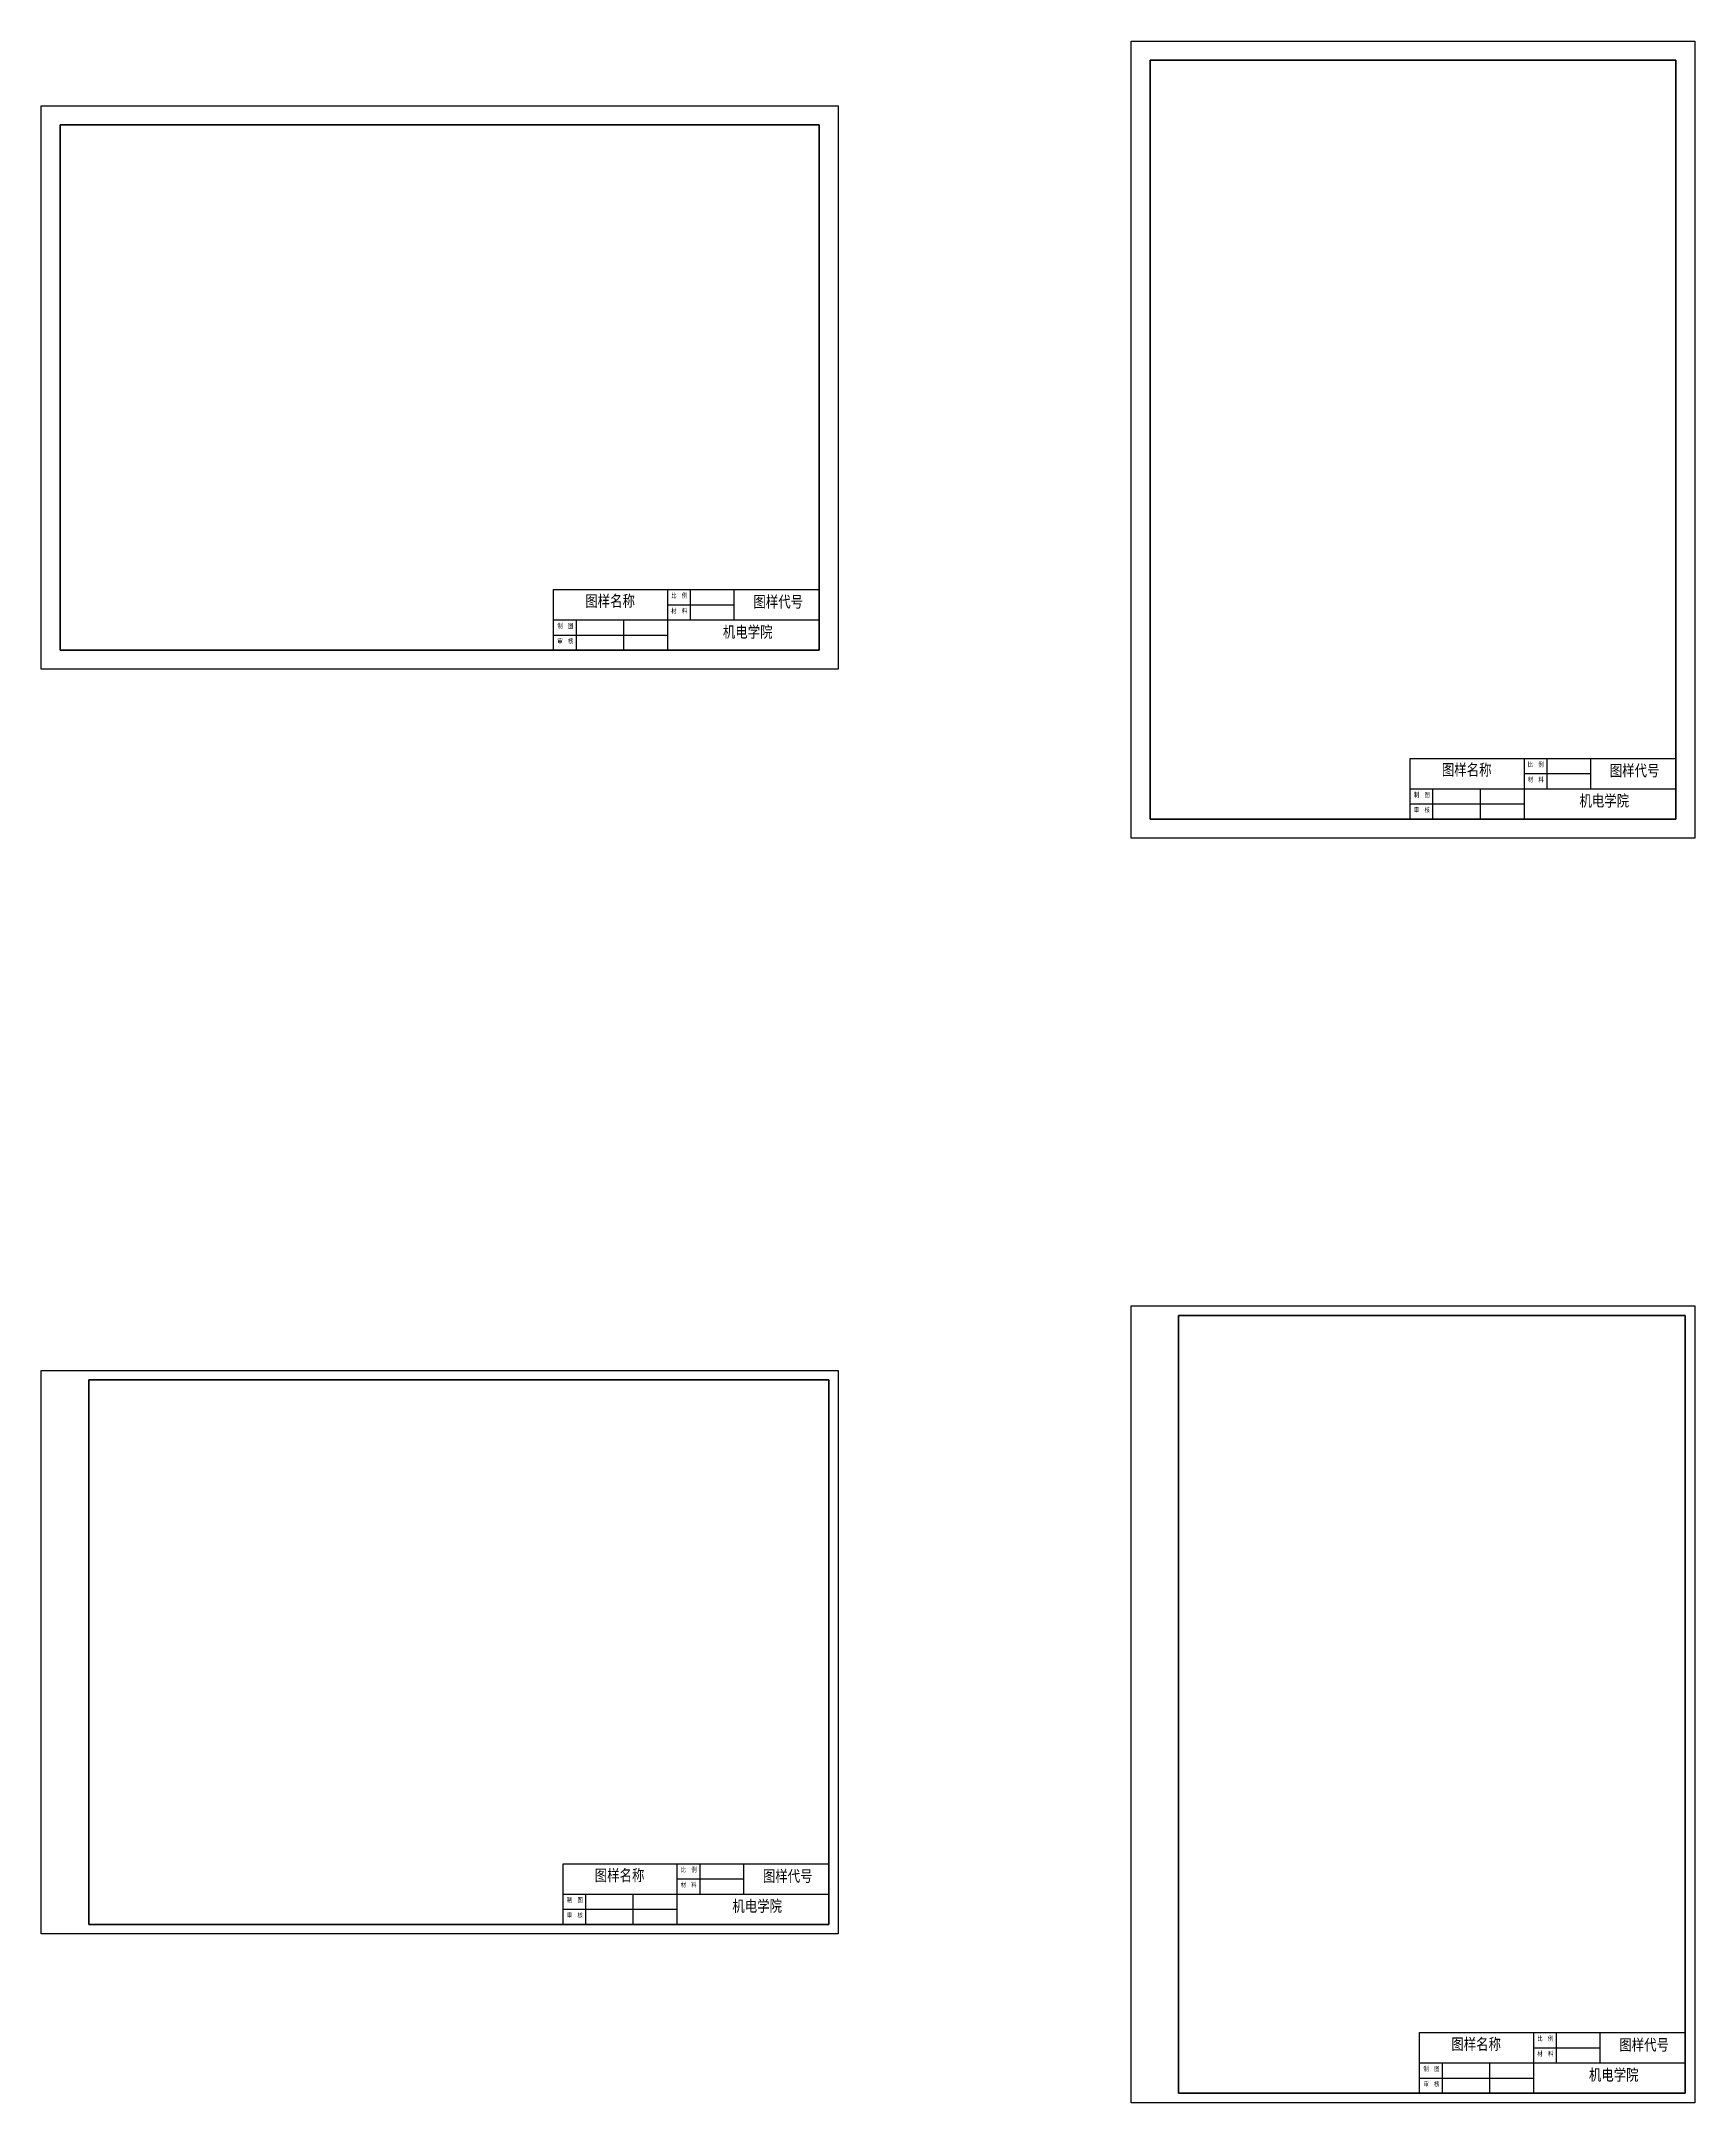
# Model space of a CAD drawing. Header units: millimetres. Extents: x 4510 to 5382, y 1657 to 2744.
import ezdxf

# ---------------------------------------------------------------- set-up
doc = ezdxf.new("R2010")
doc.units = ezdxf.units.MM
doc.layers.add('总内框线', color=7, linetype='Continuous', lineweight=50)
doc.layers.add('总外框线', color=7, linetype='Continuous', lineweight=30)
doc.styles.add('字体2', font='gbenor.shx', dxfattribs={"width": 0.8, "bigfont": 'gbcbig.shx'})

msp = doc.modelspace()

# ---------------------------------------------------------------- linework, layer by layer
for p, q in [((4864.4, 2699.7), (4920.4, 2699.7)), ((4920.4, 2699.7), (4920.4, 2519.7)), ((4920.4, 2478.7), (4920.4, 2422.7)), ((4780.4, 2454.7), (4920.4, 2454.7)), ((4780.4, 2422.7), (4780.4, 2454.7)), ((4840.4, 2454.7), (4840.4, 2422.7)), ((4840.4, 2446.7), (4875.4, 2446.7)), ((4852.4, 2454.7), (4852.4, 2438.7)), ((4875.4, 2454.7), (4875.4, 2438.7)), ((4780.4, 2438.7), (4920.4, 2438.7)), ((4792.4, 2422.7), (4792.4, 2438.7)), ((4817.4, 2422.7), (4817.4, 2438.7)), ((4780.4, 2430.7), (4840.4, 2430.7)), ((4920.4, 2422.7), (4740.4, 2422.7)), ((5371.8, 2389.7), (5371.8, 2333.7)), ((5231.8, 2365.7), (5371.8, 2365.7)), ((5231.8, 2333.7), (5231.8, 2365.7)), ((5291.8, 2365.7), (5291.8, 2333.7)), ((5303.8, 2365.7), (5303.8, 2349.7)), ((5326.8, 2365.7), (5326.8, 2349.7)), ((5231.8, 2349.7), (5371.8, 2349.7)), ((5243.8, 2333.7), (5243.8, 2349.7)), ((5268.8, 2333.7), (5268.8, 2349.7)), ((5291.8, 2357.7), (5326.8, 2357.7)), ((5231.8, 2341.7), (5291.8, 2341.7)), ((5371.8, 2333.7), (5191.8, 2333.7)), ((4785.4, 1783.1), (4925.4, 1783.1)), ((4785.4, 1751.1), (4785.4, 1783.1)), ((4845.4, 1783.1), (4845.4, 1751.1)), ((4857.4, 1783.1), (4857.4, 1767.1)), ((4880.4, 1783.1), (4880.4, 1767.1)), ((4845.4, 1775.1), (4880.4, 1775.1)), ((4785.4, 1767.1), (4925.4, 1767.1)), ((4797.4, 1751.1), (4797.4, 1767.1)), ((4822.4, 1751.1), (4822.4, 1767.1)), ((4785.4, 1759.1), (4845.4, 1759.1)), ((5376.8, 1718.1), (5376.8, 1662.1)), ((5236.8, 1694.1), (5376.8, 1694.1)), ((5236.8, 1662.1), (5236.8, 1694.1)), ((5296.8, 1694.1), (5296.8, 1662.1)), ((5296.8, 1686.1), (5331.8, 1686.1)), ((5308.8, 1694.1), (5308.8, 1678.1)), ((5331.8, 1694.1), (5331.8, 1678.1)), ((5236.8, 1678.1), (5376.8, 1678.1)), ((5248.8, 1662.1), (5248.8, 1678.1)), ((5273.8, 1662.1), (5273.8, 1678.1)), ((5236.8, 1670.1), (5296.8, 1670.1)), ((5376.8, 1662.1), (5196.8, 1662.1))]:
    msp.add_line(p, q)
at = {"layer": '总内框线'}
for p, q in [((5094.8, 2733.7), (5371.8, 2733.7)), ((5094.8, 2333.7), (5094.8, 2733.7)), ((5371.8, 2733.7), (5371.8, 2333.7)), ((4520.4, 2422.7), (4520.4, 2699.7)), ((4520.4, 2699.7), (4920.4, 2699.7)), ((4920.4, 2699.7), (4920.4, 2422.7)), ((4920.4, 2422.7), (4520.4, 2422.7)), ((5371.8, 2333.7), (5094.8, 2333.7)), ((5109.8, 2072.1), (5376.8, 2072.1)), ((5109.8, 1662.1), (5109.8, 2072.1)), ((5376.8, 2072.1), (5376.8, 1662.1)), ((4535.4, 1751.1), (4535.4, 2038.1)), ((4535.4, 2038.1), (4925.4, 2038.1)), ((4925.4, 2038.1), (4925.4, 1751.1)), ((4925.4, 1751.1), (4535.4, 1751.1)), ((5376.8, 1662.1), (5109.8, 1662.1))]:
    msp.add_line(p, q, dxfattribs=at)
at = {"layer": '总外框线'}
for p, q in [((5084.8, 2743.7), (5381.8, 2743.7)), ((5084.8, 2323.7), (5084.8, 2743.7)), ((5381.8, 2743.7), (5381.8, 2323.7)), ((4510.4, 2412.7), (4510.4, 2709.7)), ((4510.4, 2709.7), (4930.4, 2709.7)), ((4930.4, 2709.7), (4930.4, 2412.7)), ((4930.4, 2412.7), (4510.4, 2412.7)), ((5381.8, 2323.7), (5084.8, 2323.7)), ((5084.8, 2077.1), (5381.8, 2077.1)), ((5084.8, 1657.1), (5084.8, 2077.1)), ((5381.8, 2077.1), (5381.8, 1657.1)), ((4510.4, 1746.1), (4510.4, 2043.1)), ((4510.4, 2043.1), (4930.4, 2043.1)), ((4930.4, 2043.1), (4930.4, 1746.1)), ((4930.4, 1746.1), (4510.4, 1746.1)), ((5381.8, 1657.1), (5084.8, 1657.1))]:
    msp.add_line(p, q, dxfattribs=at)

# ---------------------------------------------------------------- texts
at = {"width": 93.019, "attachment_point": 1, "style": '字体2'}
for s, insert, char_height in [('{\\fSimSun|b0|i0|c134|p2;图样名称}', (4797.1, 2451.7), 6), ('{\\fSimSun|b0|i0|c134|p2;材\u3000料}', (4842.4, 2444.8), 2.5), ('{\\fSimSun|b0|i0|c134|p2;比\u3000例}', (4842.4, 2452.8), 2.5), ('{\\fSimSun|b0|i0|c134|p2;图样代号}', (4885.7, 2451.3), 6), ('{\\fSimSun|b0|i0|c134|p2;制\u3000图}', (4782.4, 2436.8), 2.5), ('{\\fSimSun|b0|i0|c134|p2;机电学院}', (4869.6, 2435.4), 6), ('{\\fSimSun|b0|i0|c134|p2;审\u3000核}', (4782.4, 2428.8), 2.5), ('{\\fSimSun|b0|i0|c134|p2;图样名称}', (5248.5, 2362.7), 6), ('{\\fSimSun|b0|i0|c134|p2;比\u3000例}', (5293.8, 2363.8), 2.5), ('{\\fSimSun|b0|i0|c134|p2;图样代号}', (5337, 2362.3), 6), ('{\\fSimSun|b0|i0|c134|p2;制\u3000图}', (5233.8, 2347.8), 2.5), ('{\\fSimSun|b0|i0|c134|p2;材\u3000料}', (5293.8, 2355.8), 2.5), ('{\\fSimSun|b0|i0|c134|p2;机电学院}', (5321, 2346.4), 6), ('{\\fSimSun|b0|i0|c134|p2;审\u3000核}', (5233.8, 2339.8), 2.5), ('{\\fSimSun|b0|i0|c134|p2;图样名称}', (4802.1, 1780), 6), ('{\\fSimSun|b0|i0|c134|p2;材\u3000料}', (4847.4, 1773.2), 2.5), ('{\\fSimSun|b0|i0|c134|p2;比\u3000例}', (4847.4, 1781.2), 2.5), ('{\\fSimSun|b0|i0|c134|p2;图样代号}', (4890.7, 1779.6), 6), ('{\\fSimSun|b0|i0|c134|p2;制\u3000图}', (4787.4, 1765.2), 2.5), ('{\\fSimSun|b0|i0|c134|p2;机电学院}', (4874.6, 1763.8), 6), ('{\\fSimSun|b0|i0|c134|p2;审\u3000核}', (4787.4, 1757.2), 2.5), ('{\\fSimSun|b0|i0|c134|p2;图样名称}', (5253.5, 1691), 6), ('{\\fSimSun|b0|i0|c134|p2;材\u3000料}', (5298.8, 1684.2), 2.5), ('{\\fSimSun|b0|i0|c134|p2;比\u3000例}', (5298.8, 1692.2), 2.5), ('{\\fSimSun|b0|i0|c134|p2;图样代号}', (5342, 1690.6), 6), ('{\\fSimSun|b0|i0|c134|p2;制\u3000图}', (5238.8, 1676.2), 2.5), ('{\\fSimSun|b0|i0|c134|p2;机电学院}', (5326, 1674.8), 6), ('{\\fSimSun|b0|i0|c134|p2;审\u3000核}', (5238.8, 1668.2), 2.5)]:
    msp.add_mtext(s, dxfattribs=dict(at, insert=insert, char_height=char_height))

doc.saveas('drawing.dxf')
